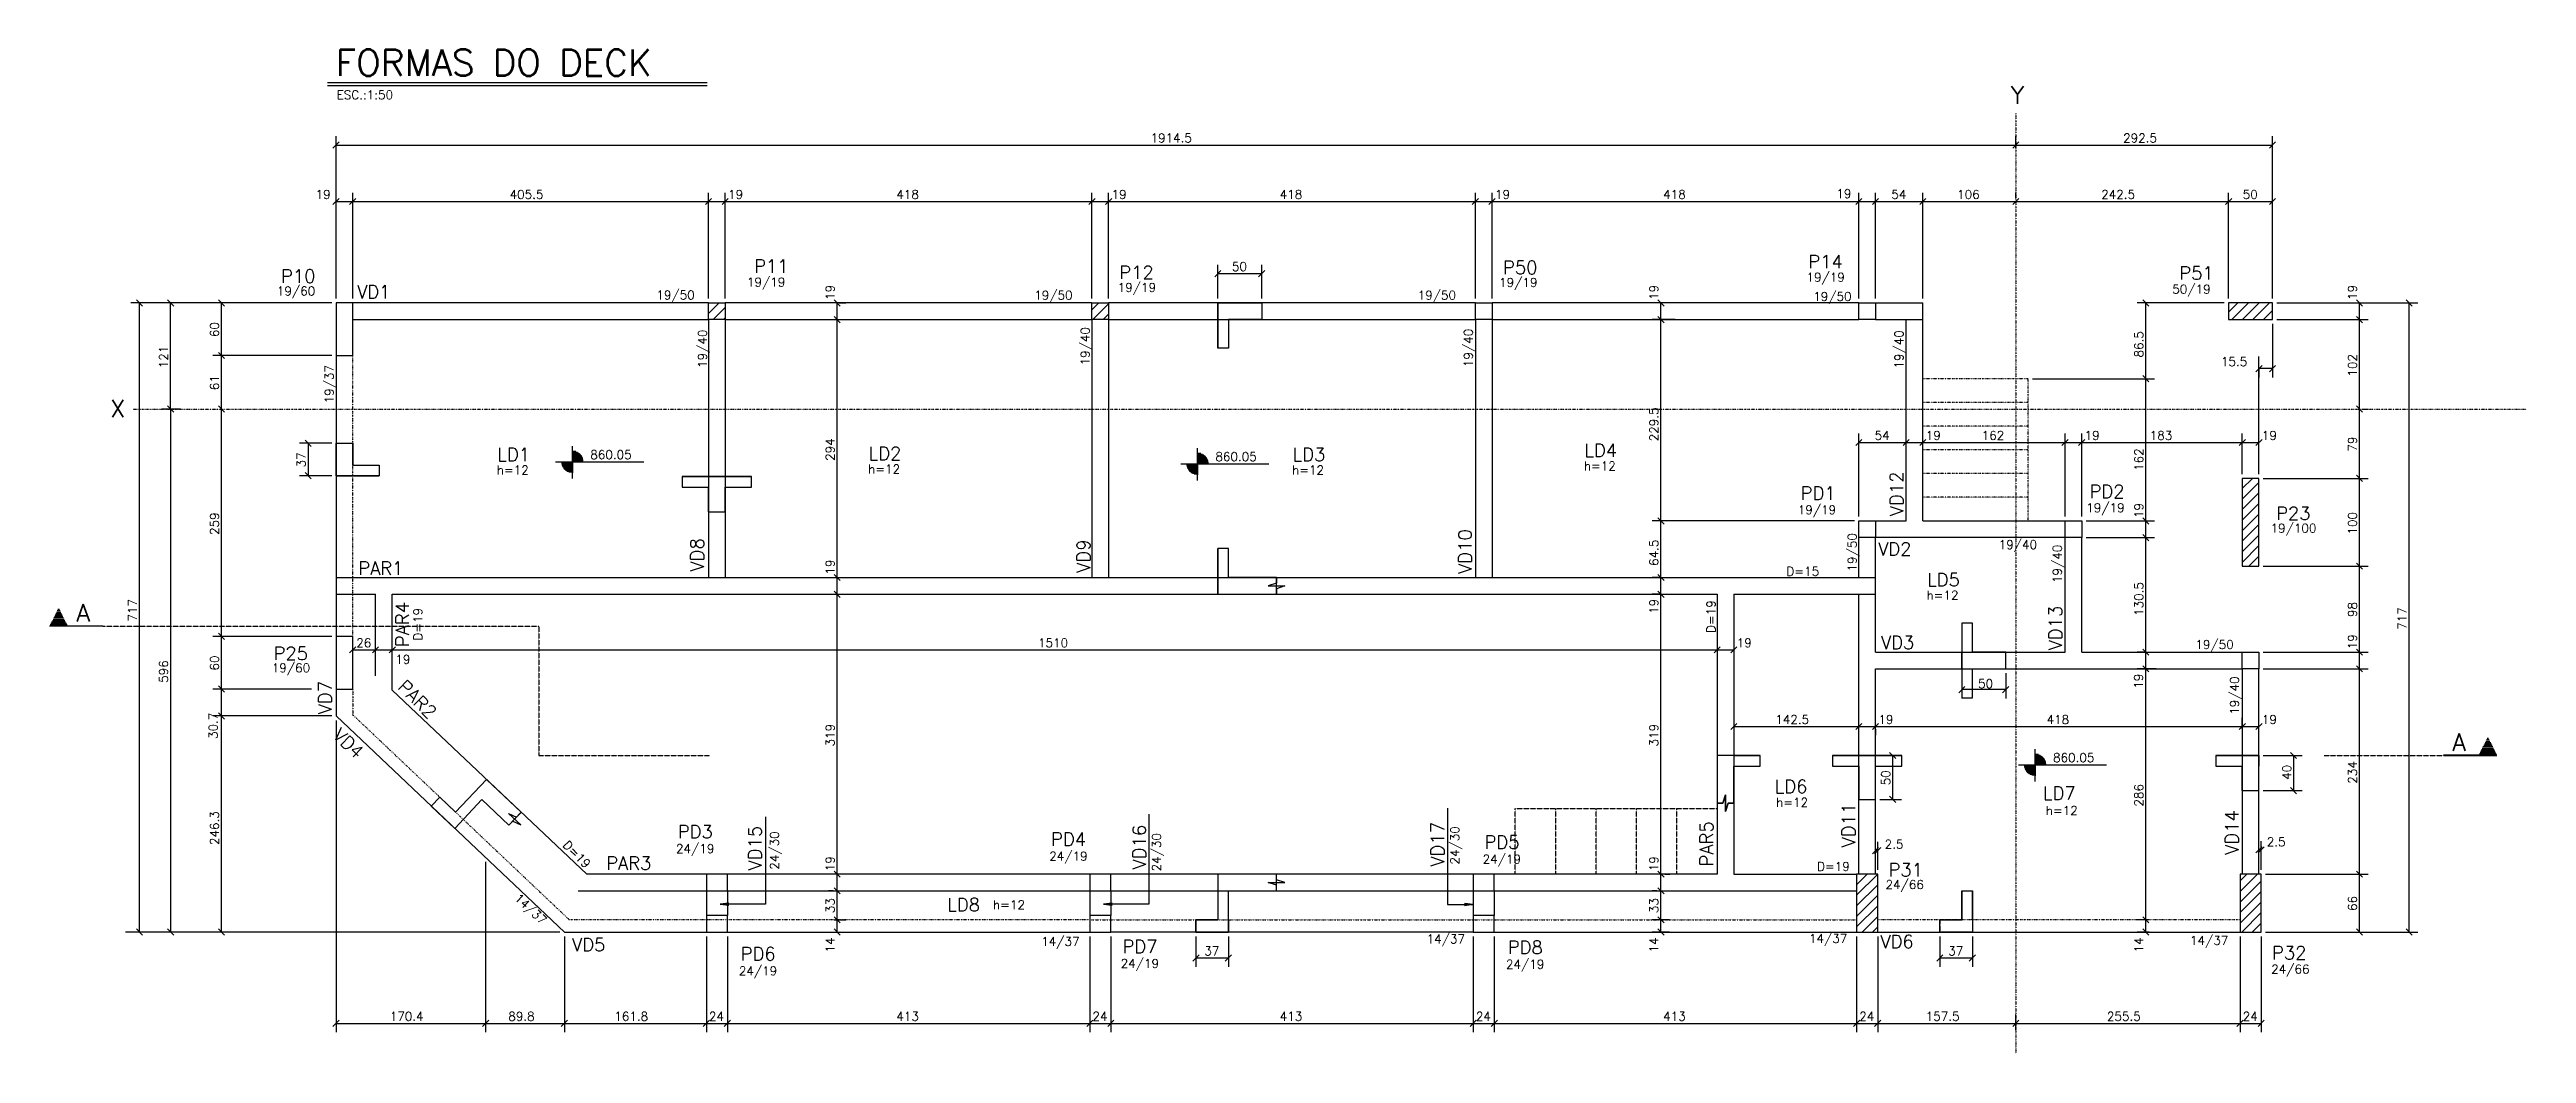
# Model space of a CAD drawing. Extents: x 1053 to 3876, y 1273 to 2418.
import ezdxf

# ---------------------------------------------------------------- set-up
doc = ezdxf.new("R2010")
doc.units = 0
doc.header["$MEASUREMENT"] = 0
doc.linetypes.add('ESTILO_TQS_0004', pattern=[2, 0.5, -0.4, 0.1, -0.4, 0.1, -0.5])
doc.linetypes.add('ESTILO_TQS_0005', pattern=[0.4, 0.3, -0.1])
for name, color, linetype in [('2', 2, 'CONTINUOUS'), ('3', 3, 'CONTINUOUS'), ('4', 4, 'CONTINUOUS'), ('6', 6, 'CONTINUOUS'), ('7', 7, 'CONTINUOUS'), ('8', 8, 'CONTINUOUS'), ('9', 9, 'CONTINUOUS')]:
    doc.layers.add(name, color=color, linetype=linetype)
doc.styles.get("Standard").update_dxf_attribs({"font": 'ROMANS.SHX'})

msp = doc.modelspace()

# ---------------------------------------------------------------- texts
at = {"layer": '2', "linetype": 'Continuous'}
for s, p in [('ESC.:1:50', (1380.269129, 2360.920008)), ('1914.5', (2307.8605, 2311.730363)), ('292.5', (3416.3605, 2311.730363)), ('19', (1356.27717, 2247.411394)), ('405.5', (1577.3605, 2247.411394)), ('19', (1826.44383, 2247.411394)), ('418', (2018.1105, 2247.411394)), ('19', (2263.44383, 2247.411394)), ('418', (2455.1105, 2247.411394)), ('19', (2700.44383, 2247.411394)), ('418', (2892.1105, 2247.411394)), ('19', (3089.462927, 2248.299929)), ('54', (3152.1105, 2247.411394)), ('106', (3227.1105, 2247.411394)), ('242.5', (3391.3605, 2247.411394)), ('50', (3552.6105, 2247.411394)), ('50', (2400.61273, 2165.142054)), ('15.5', (3527.77717, 2056.873301)), ('54', (3133.1105, 1972.767305)), ('19', (3191.44383, 1972.767305)), ('162', (3255.110558, 1972.767305)), ('19', (3372.443946, 1972.767305)), ('183', (3446.610558, 1972.767305)), ('19', (3574.44383, 1972.767305)), ('26', (1402.6105, 1736.386418)), ('19', (1447.157087, 1717.619799)), ('1510', (2179.6105, 1736.386418)), ('19', (2975.94383, 1736.386418)), ('50', (3251.016219, 1689.857822)), ('142.5', (3019.8605, 1649.043156)), ('19', (3137.44383, 1649.043156)), ('418', (3329.1105, 1649.043156)), ('19', (3574.44383, 1649.043156)), ('2.5', (3144.51526, 1506.88444)), ('2.5', (3580.044074, 1509.522138)), ('37', (2369.11273, 1385.25762)), ('37', (3216.982284, 1385.25762)), ('170.4', (1440.808647, 1310.734496)), ('89.8', (1575.907243, 1310.734496)), ('161.8', (1696.709096, 1310.734496)), ('24', (1804.6105, 1310.734496)), ('413', (2018.1105, 1310.734496)), ('24', (2241.6105, 1310.734496)), ('413', (2455.1105, 1310.734496)), ('24', (2678.6105, 1310.734496)), ('413', (2892.1105, 1310.734496)), ('24', (3115.6105, 1310.734496)), ('157.5', (3191.3605, 1310.734496)), ('255.5', (3397.8605, 1310.734496)), ('24', (3552.6105, 1310.734496))]:
    msp.add_text(s, height=10, dxfattribs=at).set_placement(p)
for s, p in [('19', (1947.647002, 2132.119207)), ('19', (2886.557435, 2132.119207)), ('19', (3682.705176, 2132.119207)), ('60', (1246.034533, 2089.785877)), ('86.5', (3439.212151, 2066.563643)), ('121', (1188.042766, 2054.285877)), ('102', (3682.705176, 2044.785877)), ('61', (1246.034533, 2029.285877)), ('229.5', (2886.557435, 1971.035877)), ('37', (1344.765331, 1941.315513)), ('294', (1947.647002, 1948.785877)), ('162', (3439.212151, 1937.313643)), ('79', (3682.705176, 1959.285877)), ('19', (3439.212151, 1883.619207)), ('259', (1246.034533, 1864.285877)), ('100', (3682.705176, 1864.785877)), ('64.5', (2886.557435, 1829.035877)), ('19', (1947.647002, 1819.119207)), ('130.5', (3439.212151, 1772.035877)), ('717', (1152.610661, 1765.577475)), ('19', (2886.557435, 1774.352551)), ('98', (3682.705176, 1770.785877)), ('717', (3739.281326, 1756.285877)), ('60', (1246.034533, 1709.785877)), ('19', (3682.705176, 1734.119207)), ('596', (1188.042766, 1695.785877)), ('19', (3438.903784, 1689.097554)), ('30.7', (1244.608121, 1631.8533)), ('319', (1947.647002, 1623.285877)), ('319', (2886.557435, 1623.285877)), ('50', (3150.744224, 1579.001461)), ('40', (3607.850167, 1585.21595)), ('234', (3682.705176, 1580.785877)), ('286', (3439.212151, 1554.785877)), ('246.3', (1246.034533, 1510.931451)), ('19', (1947.647002, 1481.119207)), ('19', (2886.557435, 1481.119207)), ('33', (1947.647002, 1433.285877)), ('33', (2886.557435, 1433.285877)), ('66', (3682.705176, 1435.785877)), ('14', (1947.647002, 1388.452547)), ('14', (2886.557435, 1388.452547)), ('14', (3439.212151, 1388.452547))]:
    msp.add_text(s, height=10, rotation=90, dxfattribs=at).set_placement(p)
at = {"layer": '3', "linetype": 'Continuous'}
for s, p in [('19/60', (1312.111298, 2137.344)), ('19/19', (1847.896931, 2147.471617)), ('19/19', (2270.439691, 2141.404336)), ('19/19', (2705.1853, 2147.134801)), ('19/19', (3055.472183, 2153.061287)), ('50/19', (3472.347949, 2139.403596)), ('19/50', (1744.63883, 2132.80732)), ('19/50', (2175.302597, 2132.535877)), ('19/50', (2612.302597, 2132.535877)), ('19/50', (3063.130926, 2131.060039)), ('860.05', (1669.332308, 1950.805193)), ('860.05', (2381.796685, 1948.543401)), ('h=12', (2801.723754, 1937.97498)), ('h=12', (1562.776736, 1933.349679)), ('h=12', (1985.973169, 1934.448978)), ('h=12', (2469.143156, 1933.349679)), ('19/19', (3045.561574, 1887.96901)), ('19/19', (3374.317141, 1890.37206)), ('19/100', (3584.352232, 1866.950107)), ('19/40', (3274.567017, 1848.310382)), ('D=15', (3032.637508, 1817.846194)), ('h=12', (3192.319008, 1790.63186)), ('19/50', (3498.672063, 1734.384099)), ('19/60', (1306.326593, 1707.870658)), ('860.05', (3336.419076, 1605.508197)), ('h=12', (3020.85762, 1554.592999)), ('h=12', (3328.151508, 1545.34327)), ('24/19', (1767.01944, 1501.842487)), ('24/19', (2192.40564, 1493.255047)), ('24/19', (2686.350697, 1489.8579)), ('D=19', (3067.539736, 1481.596368)), ('24/66', (3145.49994, 1460.889096)), ('h=12', (2128.329973, 1437.909412)), ('14/37', (2183.25076, 1396.067734)), ('14/37', (2622.500503, 1398.879912)), ('14/37', (3058.26375, 1399.413936)), ('14/37', (3492.511811, 1397.245301)), ('24/19', (1838.661285, 1362.538898)), ('24/19', (2273.819162, 1370.941337)), ('24/19', (2712.957142, 1370.056869)), ('24/66', (3585.06518, 1364.596654))]:
    msp.add_text(s, height=10, dxfattribs=at).set_placement(p)
for s, rotation, p in [('19/40', 90, (1802.179749, 2054.665331)), ('19/40', 90, (2238.354127, 2057.506858)), ('19/40', 90, (2675.083506, 2055.580111)), ('19/40', 90, (3165.90361, 2053.945764)), ('19/37', 90, (1376.803999, 2014.214556)), ('19/50', 90, (3112.572469, 1822.694764)), ('19/40', 90, (3346.307597, 1809.472817)), ('D=19', 90, (1477.876762, 1743.865305)), ('D=19', 90, (2951.612745, 1752.67002)), ('19/40', 90, (3548.263605, 1659.403909)), ('24/30', 90, (1884.22501, 1482.848837)), ('24/30', 90, (2659.607235, 1488.683477)), ('D=19', 315, (1637.323783, 1510.008976)), ('24/30', 90, (2319.659768, 1480.885795)), ('14/37', 316.572, (1582.143199, 1449.517716))]:
    msp.add_text(s, height=10, rotation=rotation, dxfattribs=at).set_placement(p)
at = {"layer": '4', "linetype": 'Continuous'}
for s, p in [('P11', (1856.026395, 2163.062713)), ('P50', (2709.595499, 2161.708008)), ('P14', (3057.52241, 2168.30872)), ('P10', (1316.867378, 2151.66456)), ('VD1', (1403.581925, 2133.87302)), ('P12', (2272.240354, 2156.030486)), ('P51', (3480.34986, 2155.293675)), ('LD1', (1563.360571, 1948.599921)), ('LD2', (1986.557005, 1949.699219)), ('LD3', (2469.726991, 1948.599921)), ('LD4', (2802.307589, 1953.225222)), ('PD2', (3378.042156, 1906.39355)), ('PD1', (3048.752071, 1904.525019)), ('P23', (3590.68075, 1881.481328)), ('VD2', (3137.103004, 1840.79804)), ('PAR1', (1404.899219, 1818.943424)), ('LD5', (3192.902843, 1805.882102)), ('P25', (1308.314703, 1721.876603)), ('VD3', (3140.329198, 1734.333628)), ('LD6', (3019.183942, 1570.250758)), ('LD7', (3324.893656, 1562.585203)), ('PD3', (1769.059351, 1518.706529)), ('PD4', (2194.445551, 1510.119089)), ('PAR3', (1687.480518, 1482.870885)), ('PD5', (2688.390608, 1506.721943)), ('P31', (3148.973638, 1475.194357)), ('LD8', (2076.174998, 1435.505179)), ('VD5', (1648.544583, 1389.927041)), ('PD6', (1840.701197, 1379.40294)), ('PD7', (2275.859074, 1387.805379)), ('PD8', (2714.997053, 1386.920912)), ('VD6', (3139.703601, 1393.429329)), ('P32', (3586.082348, 1380.613822))]:
    msp.add_text(s, height=15, dxfattribs=at).set_placement(p)
for s, rotation, p in [('VD12', 90, (3165.641797, 1885.858951)), ('VD10', 90, (2673.809182, 1820.054857)), ('VD8', 90, (1798.569882, 1822.760118)), ('VD9', 90, (2239.006551, 1821.339355)), ('PAR4', 90, (1462.651174, 1736.72834)), ('VD13', 90, (3346.631082, 1732.98356)), ('VD7', 90, (1374.471993, 1660.082704)), ('PAR2', 315, (1448.774007, 1689.955374)), ('VD4', 316.572, (1374.7633, 1634.330205)), ('VD11', 90, (3110.912828, 1508.454168)), ('VD15', 90, (1864.548062, 1482.097273)), ('VD16', 90, (2302.50673, 1483.219011)), ('VD17', 90, (2642.454197, 1486.489006)), ('PAR5', 90, (2949.07689, 1486.636685)), ('VD14', 90, (3547.708079, 1499.908231))]:
    msp.add_text(s, height=15, rotation=rotation, dxfattribs=at).set_placement(p)
at = {"layer": '6', "linetype": 'Continuous'}
for s, height, p in [('FORMAS DO DECK', 30, (1379.164193, 2387.518077)), ('Y', 20, (3288.121217, 2355.8241)), ('X', 20, (1122.27246, 1998.421697)), ('A', 20, (1083.838014, 1765.531258)), ('A', 20, (3791.601651, 1618.162697))]:
    msp.add_text(s, height=height, dxfattribs=at).set_placement(p)

# ---------------------------------------------------------------- linework, layer by layer
at = {"layer": '2', "linetype": 'Continuous'}
for p, q in [((1376.074966, 2305.194829), (1383.146034, 2312.265897)), ((3290.574966, 2305.194829), (3297.646034, 2312.265897)), ((3290.574966, 2305.194829), (3297.646034, 2312.265897)), ((3583.074966, 2305.194829), (3590.146034, 2312.265897)), ((1376.074966, 2240.87586), (1383.146034, 2247.946928)), ((1395.074966, 2240.87586), (1402.146034, 2247.946928)), ((1395.074966, 2240.87586), (1402.146034, 2247.946928)), ((1800.574966, 2240.87586), (1807.646034, 2247.946928)), ((1800.574966, 2240.87586), (1807.646034, 2247.946928)), ((1819.574966, 2240.87586), (1826.646034, 2247.946928)), ((1819.574966, 2240.87586), (1826.646034, 2247.946928)), ((2237.574966, 2240.87586), (2244.646034, 2247.946928)), ((2237.574966, 2240.87586), (2244.646034, 2247.946928)), ((2256.574966, 2240.87586), (2263.646034, 2247.946928)), ((2256.574966, 2240.87586), (2263.646034, 2247.946928)), ((2674.574966, 2240.87586), (2681.646034, 2247.946928)), ((2674.574966, 2240.87586), (2681.646034, 2247.946928)), ((2693.574966, 2240.87586), (2700.646034, 2247.946928)), ((2693.574966, 2240.87586), (2700.646034, 2247.946928)), ((3111.574966, 2240.87586), (3118.646034, 2247.946928)), ((3111.574966, 2240.87586), (3118.646034, 2247.946928)), ((3130.574966, 2240.87586), (3137.646034, 2247.946928)), ((3130.574966, 2240.87586), (3137.646034, 2247.946928)), ((3184.574966, 2240.87586), (3191.646034, 2247.946928)), ((3184.574966, 2240.87586), (3191.646034, 2247.946928)), ((3290.574966, 2240.87586), (3297.646034, 2247.946928)), ((3290.574966, 2240.87586), (3297.646034, 2247.946928)), ((3533.074966, 2240.87586), (3540.146034, 2247.946928)), ((3533.074966, 2240.87586), (3540.146034, 2247.946928)), ((3583.074966, 2240.87586), (3590.146034, 2247.946928)), ((2381.077196, 2158.60652), (2388.148264, 2165.677588)), ((2431.077196, 2158.60652), (2438.148264, 2165.677588)), ((1159.146194, 2125.250343), (1152.075127, 2132.321411)), ((1194.5783, 2125.250343), (1187.507232, 2132.321411)), ((1252.570067, 2125.250343), (1245.498999, 2132.321411)), ((1252.570067, 2125.250343), (1245.498999, 2132.321411)), ((1252.570067, 2125.250343), (1245.498999, 2132.321411)), ((1954.182536, 2125.250343), (1947.111468, 2132.321411)), ((2893.092969, 2125.250343), (2886.021901, 2132.321411)), ((3445.747685, 2125.250343), (3438.676617, 2132.321411)), ((3689.24071, 2125.250343), (3682.169643, 2132.321411)), ((3745.816859, 2125.250343), (3738.745792, 2132.321411)), ((1954.182536, 2106.250343), (1947.111468, 2113.321411)), ((1954.182536, 2106.250343), (1947.111468, 2113.321411)), ((2893.092969, 2106.250343), (2886.021901, 2113.321411)), ((2893.092969, 2106.250343), (2886.021901, 2113.321411)), ((3689.24071, 2106.250343), (3682.169643, 2113.321411)), ((3689.24071, 2106.250343), (3682.169643, 2113.321411)), ((1252.570067, 2065.250343), (1245.498999, 2072.321411)), ((1252.570067, 2065.250343), (1245.498999, 2072.321411)), ((3445.747685, 2038.805875), (3438.676617, 2045.876943)), ((3445.747685, 2038.805875), (3438.676617, 2045.876943)), ((3574.646034, 2057.408835), (3567.574966, 2050.337767)), ((3590.146034, 2057.408835), (3583.074966, 2050.337767)), ((1187.507232, 2011.321411), (1194.5783, 2004.250343)), ((1187.507232, 2011.321411), (1194.5783, 2004.250343)), ((1194.5783, 2004.250343), (1187.507232, 2011.321411)), ((1194.5783, 2004.250343), (1187.507232, 2011.321411)), ((1252.570067, 2004.250343), (1245.498999, 2011.321411)), ((1252.570067, 2004.250343), (1245.498999, 2011.321411)), ((3689.24071, 2004.250343), (3682.169643, 2011.321411)), ((3689.24071, 2004.250343), (3682.169643, 2011.321411)), ((1344.229797, 1972.351046), (1351.300865, 1965.279979)), ((3111.574966, 1966.231771), (3118.646034, 1973.302839)), ((3165.574966, 1966.231771), (3172.646034, 1973.302839)), ((3165.574966, 1966.231771), (3172.646034, 1973.302839)), ((3184.574966, 1966.231771), (3191.646034, 1973.302839)), ((3184.574966, 1966.231771), (3191.646034, 1973.302839)), ((3346.575082, 1966.231771), (3353.64615, 1973.302839)), ((3346.575082, 1966.231771), (3353.64615, 1973.302839)), ((3365.575082, 1966.231771), (3372.64615, 1973.302839)), ((3365.575082, 1966.231771), (3372.64615, 1973.302839)), ((3548.574966, 1966.231771), (3555.646034, 1973.302839)), ((3548.574966, 1966.231771), (3555.646034, 1973.302839)), ((3567.574966, 1966.231771), (3574.646034, 1973.302839)), ((1344.229797, 1935.351046), (1351.300865, 1928.279979)), ((3689.24071, 1925.250343), (3682.169643, 1932.321411)), ((3689.24071, 1925.250343), (3682.169643, 1932.321411)), ((2893.092969, 1876.750343), (2886.021901, 1883.821411)), ((2893.092969, 1876.750343), (2886.021901, 1883.821411)), ((3445.747685, 1876.750343), (3438.676617, 1883.821411)), ((3445.747685, 1876.750343), (3438.676617, 1883.821411)), ((3445.747685, 1857.750343), (3438.676617, 1864.821411)), ((3445.747685, 1857.750343), (3438.676617, 1864.821411)), ((1954.182536, 1812.250343), (1947.111468, 1819.321411)), ((1954.182536, 1812.250343), (1947.111468, 1819.321411)), ((2893.092969, 1812.250343), (2886.021901, 1819.321411)), ((2893.092969, 1812.250343), (2886.021901, 1819.321411)), ((3689.24071, 1825.250343), (3682.169643, 1832.321411)), ((3689.24071, 1825.250343), (3682.169643, 1832.321411)), ((1954.182536, 1793.250343), (1947.111468, 1800.321411)), ((1954.182536, 1793.250343), (1947.111468, 1800.321411)), ((2893.092969, 1793.250343), (2886.021901, 1800.321411)), ((2893.092969, 1793.250343), (2886.021901, 1800.321411)), ((1252.570067, 1745.250343), (1245.498999, 1752.321411)), ((1252.570067, 1745.250343), (1245.498999, 1752.321411)), ((1395.074966, 1729.850884), (1402.146034, 1736.921952)), ((1421.074966, 1729.850884), (1428.146034, 1736.921952)), ((1421.074966, 1729.850884), (1428.146034, 1736.921952)), ((1440.074966, 1729.850884), (1447.146034, 1736.921952)), ((1440.074966, 1729.850884), (1447.146034, 1736.921952)), ((2950.074966, 1729.850884), (2957.146034, 1736.921952)), ((2950.074966, 1729.850884), (2957.146034, 1736.921952)), ((2969.074966, 1729.850884), (2976.146034, 1736.921952)), ((3445.747685, 1727.250343), (3438.676617, 1734.321411)), ((3445.747685, 1727.250343), (3438.676617, 1734.321411)), ((3689.24071, 1727.250343), (3682.169643, 1734.321411)), ((3689.24071, 1727.250343), (3682.169643, 1734.321411)), ((3445.747685, 1708.250343), (3438.676617, 1715.321411)), ((3445.747685, 1708.250343), (3438.676617, 1715.321411)), ((3689.24071, 1708.250343), (3682.169643, 1715.321411)), ((3689.24071, 1708.250343), (3682.169643, 1715.321411)), ((1252.570067, 1685.250343), (1245.498999, 1692.321411)), ((1252.570067, 1685.250343), (1245.498999, 1692.321411)), ((3236.017818, 1691.580078), (3228.94675, 1684.509011)), ((3286.017818, 1691.580078), (3278.94675, 1684.509011)), ((1252.570067, 1654.541492), (1245.498999, 1661.612559)), ((1252.570067, 1654.541492), (1245.498999, 1661.612559)), ((2969.074966, 1642.507622), (2976.146034, 1649.57869)), ((3111.574966, 1642.507622), (3118.646034, 1649.57869)), ((3111.574966, 1642.507622), (3118.646034, 1649.57869)), ((3130.574966, 1642.507622), (3137.646034, 1649.57869)), ((3130.574966, 1642.507622), (3137.646034, 1649.57869)), ((3548.574966, 1642.507622), (3555.646034, 1649.57869)), ((3548.574966, 1642.507622), (3555.646034, 1649.57869)), ((3567.574966, 1642.507622), (3574.646034, 1649.57869)), ((3157.279758, 1609.465927), (3150.20869, 1616.536995)), ((3606.987555, 1616.536995), (3614.058623, 1609.465927)), ((3157.279758, 1559.465927), (3150.20869, 1566.536995)), ((3606.987555, 1576.536995), (3614.058623, 1569.465927)), ((3137.646034, 1508.201145), (3130.574966, 1501.130077)), ((3140.146034, 1508.201145), (3133.074966, 1501.130077)), ((3574.646034, 1509.000999), (3567.574966, 1501.929931)), ((3577.146034, 1509.000999), (3570.074966, 1501.929931)), ((1954.182536, 1474.250343), (1947.111468, 1481.321411)), ((1954.182536, 1474.250343), (1947.111468, 1481.321411)), ((2893.092969, 1474.250343), (2886.021901, 1481.321411)), ((2893.092969, 1474.250343), (2886.021901, 1481.321411)), ((3689.24071, 1474.250343), (3682.169643, 1481.321411)), ((3689.24071, 1474.250343), (3682.169643, 1481.321411)), ((1954.182536, 1455.250343), (1947.111468, 1462.321411)), ((1954.182536, 1455.250343), (1947.111468, 1462.321411)), ((2893.092969, 1455.250343), (2886.021901, 1462.321411)), ((2893.092969, 1455.250343), (2886.021901, 1462.321411)), ((1159.146194, 1408.250343), (1152.075127, 1415.321411)), ((1187.507232, 1415.321411), (1194.5783, 1408.250343)), ((1252.570067, 1408.250343), (1245.498999, 1415.321411)), ((1954.182536, 1422.250343), (1947.111468, 1429.321411)), ((1954.182536, 1422.250343), (1947.111468, 1429.321411)), ((1954.182536, 1408.250343), (1947.111468, 1415.321411)), ((2893.092969, 1422.250343), (2886.021901, 1429.321411)), ((2893.092969, 1422.250343), (2886.021901, 1429.321411)), ((2893.092969, 1408.250343), (2886.021901, 1415.321411)), ((3445.747685, 1422.250343), (3438.676617, 1429.321411)), ((3445.747685, 1422.250343), (3438.676617, 1429.321411)), ((3445.747685, 1408.250343), (3438.676617, 1415.321411)), ((3689.24071, 1408.250343), (3682.169643, 1415.321411)), ((3745.816859, 1408.250343), (3738.745792, 1415.321411)), ((2356.077196, 1378.722086), (2363.148264, 1385.793154)), ((2393.077196, 1378.722086), (2400.148264, 1385.793154)), ((3203.94675, 1378.722086), (3211.017818, 1385.793154)), ((3240.94675, 1378.722086), (3248.017818, 1385.793154)), ((1376.074966, 1304.198962), (1383.146034, 1311.270029)), ((1546.47126, 1304.198962), (1553.542328, 1311.270029)), ((1546.47126, 1304.198962), (1553.542328, 1311.270029)), ((1636.272159, 1304.198962), (1643.343226, 1311.270029)), ((1636.272159, 1304.198962), (1643.343226, 1311.270029)), ((1798.074966, 1304.198962), (1805.146034, 1311.270029)), ((1798.074966, 1304.198962), (1805.146034, 1311.270029)), ((1822.074966, 1304.198962), (1829.146034, 1311.270029)), ((1822.074966, 1304.198962), (1829.146034, 1311.270029)), ((2235.074966, 1304.198962), (2242.146034, 1311.270029)), ((2235.074966, 1304.198962), (2242.146034, 1311.270029)), ((2259.074966, 1304.198962), (2266.146034, 1311.270029)), ((2259.074966, 1304.198962), (2266.146034, 1311.270029)), ((2672.074966, 1304.198962), (2679.146034, 1311.270029)), ((2672.074966, 1304.198962), (2679.146034, 1311.270029)), ((2696.074966, 1304.198962), (2703.146034, 1311.270029)), ((2696.074966, 1304.198962), (2703.146034, 1311.270029)), ((3109.074966, 1304.198962), (3116.146034, 1311.270029)), ((3109.074966, 1304.198962), (3116.146034, 1311.270029)), ((3133.074966, 1304.198962), (3140.146034, 1311.270029)), ((3133.074966, 1304.198962), (3140.146034, 1311.270029)), ((3290.574966, 1304.198962), (3297.646034, 1311.270029)), ((3290.574966, 1304.198962), (3297.646034, 1311.270029)), ((3546.074966, 1304.198962), (3553.146034, 1311.270029)), ((3546.074966, 1304.198962), (3553.146034, 1311.270029)), ((3570.074966, 1304.198962), (3577.146034, 1311.270029)), ((3570.074966, 1304.198962), (3577.146034, 1311.270029))]:
    msp.add_line(p, q, dxfattribs=at)
at = {"layer": '3', "linetype": 'Continuous'}
for p, q in [((1804.1105, 2116.651697), (1816.24468, 2128.785877)), ((1804.1105, 2128.672513), (1804.223864, 2128.785877)), ((1809.265495, 2109.785877), (1823.1105, 2123.630882)), ((2241.1105, 2120.902347), (2248.99403, 2128.785877)), ((2242.014845, 2109.785877), (2260.1105, 2127.881532)), ((3134.1105, 2128.785877), (3188.1105, 2128.785877)), ((3188.1105, 1880.285877), (3188.1105, 2128.785877)), ((3536.6105, 2118.154297), (3547.24208, 2128.785877)), ((3540.262895, 2109.785877), (3559.262895, 2128.785877)), ((3552.283711, 2109.785877), (3571.283711, 2128.785877)), ((3564.304526, 2109.785877), (3583.304526, 2128.785877)), ((3576.325341, 2109.785877), (3586.6105, 2120.071036)), ((1804.1105, 2109.785877), (1804.1105, 1815.785877)), ((1821.28631, 2109.785877), (1823.1105, 2111.610067)), ((1823.1105, 2109.785877), (1823.1105, 1815.785877)), ((2241.1105, 2109.785877), (2241.1105, 1815.785877)), ((2254.03566, 2109.785877), (2260.1105, 2115.860717)), ((2260.1105, 2109.785877), (2260.1105, 1815.785877)), ((2678.1105, 2109.785877), (2678.1105, 1815.785877)), ((2697.1105, 2109.785877), (2697.1105, 1815.785877)), ((3134.1105, 2109.785877), (3188.1105, 2109.785877)), ((3169.1105, 1880.285877), (3169.1105, 2109.785877)), ((1648.905595, 1928.645636), (1648.905595, 1965.500692)), ((1648.905595, 1960.252268), (1648.905595, 1935.252268)), ((1648.905595, 1959.64492), (1652.75472, 1959.64492)), ((1648.905595, 1958.852071), (1654.654058, 1958.852071)), ((1648.905595, 1958.059222), (1655.977853, 1958.059222)), ((1648.905595, 1957.266361), (1657.013115, 1957.266361)), ((1648.905595, 1956.473572), (1657.860454, 1956.473572)), ((1648.905595, 1955.680723), (1658.569463, 1955.680723)), ((1648.905595, 1954.887862), (1659.1688, 1954.887862)), ((1648.905595, 1954.095012), (1659.676822, 1954.095012)), ((1648.905595, 1953.302163), (1660.105976, 1953.302163)), ((1648.905595, 1952.509314), (1660.465034, 1952.509314)), ((1648.905595, 1951.716465), (1660.760339, 1951.716465)), ((1648.905595, 1950.923664), (1660.996612, 1950.923664)), ((1648.905595, 1950.130815), (1661.17719, 1950.130815)), ((1648.905595, 1949.337966), (1661.304601, 1949.337966)), ((1648.905595, 1948.545117), (1661.405595, 1948.545117)), ((2361.369972, 1926.383844), (2361.369972, 1963.2389)), ((2361.369972, 1957.990476), (2361.369972, 1932.990476)), ((2361.369972, 1957.383129), (2365.219096, 1957.383129)), ((2361.369972, 1956.590279), (2367.118434, 1956.590279)), ((2361.369972, 1955.79743), (2368.44223, 1955.79743)), ((2361.369972, 1955.004569), (2369.477491, 1955.004569)), ((2361.369972, 1954.21178), (2370.32483, 1954.21178)), ((2361.369972, 1953.418931), (2371.03384, 1953.418931)), ((2361.369972, 1952.62607), (2371.633176, 1952.62607)), ((2361.369972, 1951.833221), (2372.141198, 1951.833221)), ((2361.369972, 1951.040372), (2372.570352, 1951.040372)), ((2361.369972, 1950.247523), (2372.92941, 1950.247523)), ((2361.369972, 1949.454674), (2373.224716, 1949.454674)), ((2361.369972, 1948.661872), (2373.460988, 1948.661872)), ((2361.369972, 1947.869023), (2373.641567, 1947.869023)), ((1629.856702, 1947.752268), (1730.243465, 1947.752268)), ((1648.905548, 1946.959466), (1636.405548, 1946.959466)), ((1636.405595, 1947.752268), (1661.405595, 1947.752268)), ((1648.905548, 1946.166617), (1636.506542, 1946.166617)), ((1648.905548, 1945.373768), (1636.633905, 1945.373768)), ((1648.905548, 1944.580919), (1636.814531, 1944.580919)), ((1648.905548, 1943.788118), (1637.050804, 1943.788118)), ((1648.905548, 1942.995221), (1637.346109, 1942.995221)), ((1648.905548, 1942.20242), (1637.705167, 1942.20242)), ((1648.905548, 1941.409571), (1638.134321, 1941.409571)), ((1648.905548, 1940.616721), (1638.642343, 1940.616721)), ((1648.905548, 1939.823872), (1639.241727, 1939.823872)), ((1648.905548, 1939.031071), (1639.950689, 1939.031071)), ((1648.905548, 1938.238162), (1640.798029, 1938.238162)), ((1648.905548, 1937.445361), (1641.83329, 1937.445361)), ((1648.905548, 1936.652512), (1643.157085, 1936.652512)), ((1648.905548, 1935.859663), (1645.05647, 1935.859663)), ((2342.321078, 1945.490476), (2442.707842, 1945.490476)), ((2361.369924, 1944.697675), (2348.869924, 1944.697675)), ((2348.869972, 1945.490476), (2373.869972, 1945.490476)), ((2361.369924, 1943.904826), (2348.970918, 1943.904826)), ((2361.369924, 1943.111976), (2349.098281, 1943.111976)), ((2361.369924, 1942.319127), (2349.278907, 1942.319127)), ((2361.369924, 1941.526326), (2349.51518, 1941.526326)), ((2361.369924, 1940.733429), (2349.810485, 1940.733429)), ((2361.369924, 1939.940628), (2350.169544, 1939.940628)), ((2361.369924, 1939.147779), (2350.598697, 1939.147779)), ((2361.369924, 1938.35493), (2351.106719, 1938.35493)), ((2361.369924, 1937.562081), (2351.706104, 1937.562081)), ((2361.369924, 1936.769279), (2352.415065, 1936.769279)), ((2361.369924, 1935.976371), (2353.262405, 1935.976371)), ((2361.369924, 1935.183569), (2354.297666, 1935.183569)), ((2361.369924, 1934.39072), (2355.621461, 1934.39072)), ((2361.369924, 1933.597871), (2357.520847, 1933.597871)), ((2361.369972, 1947.076174), (2373.768977, 1947.076174)), ((2361.369972, 1946.283325), (2373.869972, 1946.283325)), ((3552.1105, 1917.279622), (3563.616755, 1928.785877)), ((3552.1105, 1905.258807), (3571.1105, 1924.258807)), ((3552.1105, 1893.237991), (3571.1105, 1912.237991)), ((3552.1105, 1881.217176), (3571.1105, 1900.217176)), ((3134.1105, 1880.285877), (3169.1105, 1880.285877)), ((3188.1105, 1880.285877), (3350.110616, 1880.285877)), ((3552.1105, 1869.196361), (3571.1105, 1888.196361)), ((3552.1105, 1857.175545), (3571.1105, 1876.175545)), ((3552.1105, 1845.15473), (3571.1105, 1864.15473)), ((3115.1105, 1815.785877), (3115.1105, 1861.285877)), ((3350.110616, 1861.285877), (3134.1105, 1861.285877)), ((3134.1105, 1730.785877), (3134.1105, 1861.285877)), ((3350.110616, 1730.785877), (3350.110616, 1861.285877)), ((3369.110616, 1730.785877), (3369.110616, 1861.285877)), ((3552.1105, 1833.133915), (3571.1105, 1852.133915)), ((3559.783277, 1828.785877), (3571.1105, 1840.1131)), ((1379.6105, 1815.785877), (3134.1105, 1815.785877)), ((1379.6105, 1796.785877), (1424.6105, 1796.785877)), ((1424.6105, 1703.606432), (1424.6105, 1796.785877)), ((1443.6105, 1687.621528), (1443.6105, 1796.785877)), ((1443.6105, 1796.785877), (2953.6105, 1796.785877)), ((2953.6105, 1796.785877), (2953.6105, 1477.785877)), ((2972.6105, 1796.785877), (2972.6105, 1477.785877)), ((2972.6105, 1796.785877), (3134.1105, 1796.785877)), ((3115.1105, 1477.785877), (3115.1105, 1796.785877)), ((3134.1105, 1730.785877), (3350.110616, 1730.785877)), ((3369.110616, 1730.785877), (3552.1105, 1730.785877)), ((3134.1105, 1711.785877), (3552.1105, 1711.785877)), ((3134.1105, 1477.785877), (3134.1105, 1711.785877)), ((3315.992363, 1583.34864), (3315.992363, 1620.203696)), ((3315.992363, 1614.955272), (3315.992363, 1589.955272)), ((3315.992363, 1614.347925), (3319.841488, 1614.347925)), ((3315.992363, 1613.555076), (3321.740825, 1613.555076)), ((3315.992363, 1612.762226), (3323.064621, 1612.762226)), ((3315.992363, 1611.969365), (3324.099882, 1611.969365)), ((3315.992363, 1611.176576), (3324.947221, 1611.176576)), ((3315.992363, 1610.383727), (3325.656231, 1610.383727)), ((3315.992363, 1609.590866), (3326.255567, 1609.590866)), ((3296.943469, 1602.455272), (3397.330233, 1602.455272)), ((3315.992315, 1601.662471), (3303.492315, 1601.662471)), ((3303.492363, 1602.455272), (3328.492363, 1602.455272)), ((3315.992315, 1600.869622), (3303.593309, 1600.869622)), ((3315.992315, 1600.076773), (3303.720672, 1600.076773)), ((3315.992315, 1599.283923), (3303.901298, 1599.283923)), ((3315.992315, 1598.491122), (3304.137571, 1598.491122)), ((3315.992315, 1597.698225), (3304.432876, 1597.698225)), ((3315.992315, 1596.905424), (3304.791935, 1596.905424)), ((3315.992315, 1596.112575), (3305.221088, 1596.112575)), ((3315.992315, 1595.319726), (3305.72911, 1595.319726)), ((3315.992315, 1594.526877), (3306.328495, 1594.526877)), ((3315.992315, 1593.734075), (3307.037456, 1593.734075)), ((3315.992315, 1592.941167), (3307.884796, 1592.941167)), ((3315.992315, 1592.148365), (3308.920057, 1592.148365)), ((3315.992315, 1591.355516), (3310.243852, 1591.355516)), ((3315.992315, 1590.562667), (3312.143238, 1590.562667)), ((3315.992363, 1608.798017), (3326.76359, 1608.798017)), ((3315.992363, 1608.005168), (3327.192743, 1608.005168)), ((3315.992363, 1607.212319), (3327.551801, 1607.212319)), ((3315.992363, 1606.41947), (3327.847107, 1606.41947)), ((3315.992363, 1605.626668), (3328.083379, 1605.626668)), ((3315.992363, 1604.833819), (3328.263958, 1604.833819)), ((3315.992363, 1604.04097), (3328.391369, 1604.04097)), ((3315.992363, 1603.248121), (3328.492363, 1603.248121)), ((2972.6105, 1477.785877), (3112.6105, 1477.785877)), ((3112.6105, 1453.737991), (3136.6105, 1477.785877)), ((3112.6105, 1465.758807), (3124.63757, 1477.785877)), ((3549.6105, 1457.988641), (3569.407736, 1477.785877)), ((3549.6105, 1470.009457), (3557.38692, 1477.785877)), ((3549.6105, 1445.967826), (3573.6105, 1469.967826)), ((1655.612495, 1458.785877), (2238.6105, 1458.785877)), ((1801.6105, 1458.785877), (1801.6105, 1430.785877)), ((1825.6105, 1458.785877), (1825.6105, 1430.785877)), ((2238.6105, 1458.785877), (2238.6105, 1430.785877)), ((2262.6105, 1458.785877), (2675.6105, 1458.785877)), ((2262.6105, 1458.785877), (2262.6105, 1430.785877)), ((2675.6105, 1458.785877), (3112.6105, 1458.785877)), ((2675.6105, 1458.785877), (2675.6105, 1430.785877)), ((2699.6105, 1458.785877), (2699.6105, 1430.785877)), ((3112.6105, 1441.717176), (3136.6105, 1465.717176)), ((3112.6105, 1429.696361), (3136.6105, 1453.696361)), ((3112.6105, 1417.675545), (3136.6105, 1441.675545)), ((3549.6105, 1433.947011), (3573.6105, 1457.947011)), ((3549.6105, 1421.926195), (3573.6105, 1445.926195)), ((2675.6105, 1411.785877), (2262.6105, 1411.785877)), ((3118.741647, 1411.785877), (3136.6105, 1429.65473)), ((3130.762462, 1411.785877), (3136.6105, 1417.633915)), ((3551.490997, 1411.785877), (3573.6105, 1433.90538)), ((3563.511812, 1411.785877), (3573.6105, 1421.884565))]:
    msp.add_line(p, q, dxfattribs=at)
at = {"layer": '3', "linetype": 'ESTILO_TQS_0004'}
for p, q in [((1398.6105, 1796.785877), (1398.6105, 2068.785877)), ((3308.1105, 2042.341409), (3188.1105, 2042.341409)), ((3308.1105, 1880.341409), (3308.1105, 2042.341409)), ((3308.1105, 2015.341409), (3188.1105, 2015.341409)), ((3308.1105, 1988.341409), (3188.1105, 1988.341409)), ((3308.1105, 1961.341409), (3188.1105, 1961.341409)), ((3308.1105, 1934.341409), (3188.1105, 1934.341409)), ((3308.1105, 1907.341409), (3188.1105, 1907.341409)), ((1398.6105, 1748.785877), (1398.6105, 1796.785877)), ((1825.6105, 1425.785877), (1645.382835, 1425.785877))]:
    msp.add_line(p, q, dxfattribs=at)
at = {"layer": '3', "linetype": 'Continuous'}
for points in [[(1588.1105, 2128.785877), (1398.6105, 2128.785877)], [(1804.1105, 2128.785877), (1588.1105, 2128.785877)], [(2241.1105, 2128.785877), (1823.1105, 2128.785877)], [(2678.1105, 2128.785877), (2260.1105, 2128.785877)], [(3115.1105, 2128.785877), (2697.1105, 2128.785877)], [(1398.6105, 2109.785877), (1804.1105, 2109.785877)], [(1823.1105, 2109.785877), (2241.1105, 2109.785877)], [(2260.1105, 2109.785877), (2678.1105, 2109.785877)], [(2697.1105, 2109.785877), (3115.1105, 2109.785877)], [(1379.6105, 2068.785877), (1379.6105, 1748.785877)], [(3552.1105, 1711.785877), (3552.1105, 1477.785877)], [(3571.1105, 1477.785877), (3571.1105, 1711.785877)], [(1379.6105, 1688.785877), (1379.6105, 1658.077026)], [(2953.6105, 1477.785877), (1665.291712, 1477.785877), (1443.6105, 1687.621528)], [(1379.6105, 1658.077026), (1547.259299, 1499.386559)], [(1547.259395, 1499.386468), (1639.807769, 1411.785877)], [(1639.807769, 1411.785877), (1801.6105, 1411.785877)], [(1825.6105, 1411.785877), (2238.6105, 1411.785877)], [(2699.6105, 1411.785877), (3112.6105, 1411.785877)], [(3136.6105, 1411.785877), (3549.6105, 1411.785877)]]:
    msp.add_lwpolyline(points, dxfattribs=at)
at = {"layer": '3', "linetype": 'ESTILO_TQS_0004'}
for points in [[(1398.6105, 1688.785877), (1398.6105, 1659.365624)], [(1645.382835, 1425.785877), (1398.6105, 1659.365624)], [(2238.6105, 1425.785877), (1825.6105, 1425.785877)], [(2238.6105, 1425.785877), (3112.6105, 1425.785877)], [(3549.6105, 1425.785877), (3136.6105, 1425.785877)]]:
    msp.add_lwpolyline(points, dxfattribs=at)
at = {"layer": '6', "linetype": 'Continuous'}
for p, q in [((1369.649646, 2379.993988), (1802.448254, 2379.993988)), ((1369.649646, 2376.397908), (1802.448254, 2376.397908)), ((2384.61273, 2128.785877), (2384.61273, 2077.244766)), ((2384.61273, 2128.785877), (2434.61273, 2128.785877)), ((2434.61273, 2128.785877), (2434.61273, 2109.785877)), ((2434.61273, 2109.785877), (2396.61273, 2109.785877)), ((2396.61273, 2109.785877), (2396.61273, 2077.244766)), ((1379.6105, 1943.815513), (1379.6105, 1968.815513)), ((1379.6105, 1968.815513), (1398.6105, 1968.815513)), ((1398.6105, 1943.815513), (1398.6105, 1968.815513)), ((1379.6105, 1931.815513), (1379.6105, 1943.815513)), ((1379.6105, 1931.815513), (1398.6105, 1931.815513)), ((1398.6105, 1943.815513), (1428.6105, 1943.815513)), ((1398.6105, 1931.815513), (1428.6105, 1931.815513)), ((1774.1105, 1930.815513), (1804.1105, 1930.815513)), ((1804.1105, 1930.815513), (1823.1105, 1930.815513)), ((1823.1105, 1930.815513), (1853.1105, 1930.815513)), ((1774.1105, 1918.815513), (1804.1105, 1918.815513)), ((1804.1105, 1890.815513), (1804.1105, 1918.815513)), ((1823.1105, 1890.815513), (1823.1105, 1918.815513)), ((1823.1105, 1918.815513), (1853.1105, 1918.815513)), ((1804.1105, 1890.815513), (1823.1105, 1890.815513)), ((2384.61273, 1796.785877), (2384.61273, 1848.785877)), ((2396.61273, 1815.785877), (2396.61273, 1848.785877)), ((2396.61273, 1815.785877), (2451.537807, 1815.785877)), ((1062.613312, 1779.677361), (1064.372263, 1779.677361)), ((2384.61273, 1796.785877), (2451.537807, 1796.785877)), ((1113.838014, 1760.531258), (1053.040263, 1760.531258)), ((1053.181312, 1760.61821), (1113.838014, 1760.61821)), ((1053.838012, 1762.126761), (1072.984156, 1762.126761)), ((1054.635761, 1763.722259), (1072.18636, 1763.722259)), ((1055.433509, 1765.317762), (1071.388612, 1765.317762)), ((1056.231311, 1766.913259), (1070.590863, 1766.913259)), ((1057.02906, 1768.50881), (1069.793114, 1768.50881)), ((1057.826808, 1770.104307), (1068.995366, 1770.104307)), ((1058.624563, 1771.69981), (1068.197605, 1771.69981)), ((1059.422312, 1773.295307), (1067.399857, 1773.295307)), ((1060.22006, 1774.89081), (1066.602108, 1774.89081)), ((1061.017809, 1776.486307), (1065.80436, 1776.486307)), ((1061.815563, 1778.081858), (1065.006611, 1778.081858)), ((3232.482284, 1763.785877), (3232.482284, 1730.785877)), ((3244.482284, 1730.785877), (3244.482284, 1763.785877)), ((3232.482284, 1711.785877), (3232.482284, 1730.785877)), ((3244.482284, 1730.785877), (3282.482284, 1730.785877)), ((3282.482284, 1711.785877), (3282.482284, 1730.785877)), ((3232.482284, 1711.785877), (3232.482284, 1678.785877)), ((3244.482284, 1678.785877), (3244.482284, 1711.785877)), ((3244.482284, 1711.785877), (3282.482284, 1711.785877)), ((2972.6105, 1613.001461), (2953.6105, 1613.001461)), ((2953.6105, 1613.001461), (2953.6105, 1558.586244)), ((2972.6105, 1613.001461), (3002.6105, 1613.001461)), ((3085.1105, 1613.001461), (3115.1105, 1613.001461)), ((3115.1105, 1613.001461), (3134.1105, 1613.001461)), ((3134.1105, 1613.001461), (3164.1105, 1613.001461)), ((3522.1105, 1613.001461), (3552.1105, 1613.001461)), ((3552.1105, 1613.001461), (3571.1105, 1613.001461)), ((3571.1105, 1613.001461), (3571.1105, 1601.001461)), ((3842.258354, 1613.249648), (3781.601651, 1613.249648)), ((3781.601651, 1613.162697), (3842.399402, 1613.162697)), ((3841.601654, 1614.7582), (3822.455509, 1614.7582)), ((3840.803905, 1616.353697), (3823.253305, 1616.353697)), ((3840.006156, 1617.9492), (3824.051054, 1617.9492)), ((3839.208354, 1619.544698), (3824.848803, 1619.544698)), ((3838.410606, 1621.140248), (3825.646551, 1621.140248)), ((3837.612857, 1622.735745), (3826.4443, 1622.735745)), ((3836.815103, 1624.331249), (3827.24206, 1624.331249)), ((3836.017354, 1625.926746), (3828.039809, 1625.926746)), ((3835.219605, 1627.522249), (3828.837557, 1627.522249)), ((3834.421857, 1629.117746), (3829.635306, 1629.117746)), ((3833.624102, 1630.713297), (3830.433054, 1630.713297)), ((3832.826354, 1632.3088), (3831.067403, 1632.3088)), ((2972.6105, 1601.001461), (3002.6105, 1601.001461)), ((2972.6105, 1601.001461), (2972.6105, 1558.586244)), ((3085.1105, 1601.001461), (3115.1105, 1601.001461)), ((3115.1105, 1563.001461), (3115.1105, 1601.001461)), ((3134.1105, 1563.001461), (3134.1105, 1601.001461)), ((3134.1105, 1601.001461), (3164.1105, 1601.001461)), ((3522.1105, 1601.001461), (3552.1105, 1601.001461)), ((3552.1105, 1573.001461), (3552.1105, 1601.001461)), ((3571.1105, 1573.001461), (3571.1105, 1601.001461)), ((3115.1105, 1563.001461), (3134.1105, 1563.001461)), ((3552.1105, 1573.001461), (3571.1105, 1573.001461)), ((2451.537807, 1477.785877), (2384.61273, 1477.785877)), ((2384.61273, 1477.785877), (2384.61273, 1425.785877)), ((2396.61273, 1425.785877), (2396.61273, 1458.785877)), ((2396.61273, 1458.785877), (2451.537807, 1458.785877)), ((3232.482284, 1458.785877), (3232.482284, 1425.785877)), ((3244.482284, 1425.785877), (3244.482284, 1458.785877)), ((2359.61273, 1411.785877), (2359.61273, 1425.785877)), ((2359.61273, 1425.785877), (2384.61273, 1425.785877)), ((2396.61273, 1411.785877), (2359.61273, 1411.785877)), ((2396.61273, 1425.785877), (2396.61273, 1411.785877)), ((3207.482284, 1411.785877), (3207.482284, 1425.785877)), ((3207.482284, 1425.785877), (3232.482284, 1425.785877)), ((3244.482284, 1411.785877), (3207.482284, 1411.785877)), ((3244.482284, 1425.785877), (3244.482284, 1411.785877))]:
    msp.add_line(p, q, dxfattribs=at)
at = {"layer": '7', "linetype": 'Continuous'}
for points in [[(1379.6105, 2068.785877), (1398.6105, 2068.785877), (1398.6105, 2128.785877), (1379.6105, 2128.785877), (1379.6105, 2068.785877)], [(1804.1105, 2128.785877), (1823.1105, 2128.785877), (1823.1105, 2109.785877), (1804.1105, 2109.785877), (1804.1105, 2128.785877)], [(2241.1105, 2128.785877), (2260.1105, 2128.785877), (2260.1105, 2109.785877), (2241.1105, 2109.785877), (2241.1105, 2128.785877)], [(2678.1105, 2128.785877), (2697.1105, 2128.785877), (2697.1105, 2109.785877), (2678.1105, 2109.785877), (2678.1105, 2128.785877)], [(3115.1105, 2128.785877), (3134.1105, 2128.785877), (3134.1105, 2109.785877), (3115.1105, 2109.785877), (3115.1105, 2128.785877)], [(3536.6105, 2109.785877), (3586.6105, 2109.785877), (3586.6105, 2128.785877), (3536.6105, 2128.785877), (3536.6105, 2109.785877)], [(3552.1105, 1828.785877), (3571.1105, 1828.785877), (3571.1105, 1928.785877), (3552.1105, 1928.785877), (3552.1105, 1828.785877)], [(3115.1105, 1880.285877), (3134.1105, 1880.285877), (3134.1105, 1861.285877), (3115.1105, 1861.285877), (3115.1105, 1880.285877)], [(3350.110616, 1880.285877), (3369.110616, 1880.285877), (3369.110616, 1861.285877), (3350.110616, 1861.285877), (3350.110616, 1880.285877)], [(1379.6105, 1688.785877), (1398.6105, 1688.785877), (1398.6105, 1748.785877), (1379.6105, 1748.785877), (1379.6105, 1688.785877)], [(3552.1105, 1730.785877), (3571.1105, 1730.785877), (3571.1105, 1711.785877), (3552.1105, 1711.785877), (3552.1105, 1730.785877)], [(1801.6105, 1458.785877), (1825.6105, 1458.785877), (1825.6105, 1477.785877), (1801.6105, 1477.785877), (1801.6105, 1458.785877)], [(2238.6105, 1458.785877), (2262.6105, 1458.785877), (2262.6105, 1477.785877), (2238.6105, 1477.785877), (2238.6105, 1458.785877)], [(2675.6105, 1458.785877), (2699.6105, 1458.785877), (2699.6105, 1477.785877), (2675.6105, 1477.785877), (2675.6105, 1458.785877)], [(3112.6105, 1411.785877), (3136.6105, 1411.785877), (3136.6105, 1477.785877), (3112.6105, 1477.785877), (3112.6105, 1411.785877)], [(3549.6105, 1411.785877), (3573.6105, 1411.785877), (3573.6105, 1477.785877), (3549.6105, 1477.785877), (3549.6105, 1411.785877)], [(1801.6105, 1411.785877), (1825.6105, 1411.785877), (1825.6105, 1430.785877), (1801.6105, 1430.785877), (1801.6105, 1411.785877)], [(2238.6105, 1411.785877), (2262.6105, 1411.785877), (2262.6105, 1430.785877), (2238.6105, 1430.785877), (2238.6105, 1411.785877)], [(2675.6105, 1411.785877), (2699.6105, 1411.785877), (2699.6105, 1430.785877), (2675.6105, 1430.785877), (2675.6105, 1411.785877)]]:
    msp.add_lwpolyline(points, dxfattribs=at)
at = {"layer": '8', "linetype": 'Continuous'}
msp.add_line((3571.1105, 1613.001461), (3571.1105, 1601.001461), dxfattribs=at)
for points in [[(2384.61273, 2077.244766), (2384.61273, 2128.785877), (2434.61273, 2128.785877), (2434.61273, 2109.785877), (2396.61273, 2109.785877), (2396.61273, 2077.244766), (2384.61273, 2077.244766)], [(1379.6105, 1931.815513), (1379.6105, 1943.815513), (1379.6105, 1968.815513), (1398.6105, 1968.815513), (1398.6105, 1943.815513), (1428.6105, 1943.815513), (1428.6105, 1931.815513), (1379.6105, 1931.815513)], [(1774.1105, 1930.815513), (1774.1105, 1918.815513), (1804.1105, 1918.815513), (1804.1105, 1890.815513), (1823.1105, 1890.815513), (1823.1105, 1918.815513), (1853.1105, 1918.815513), (1853.1105, 1930.815513), (1774.1105, 1930.815513)], [(2384.61273, 1848.785877), (2384.61273, 1796.785877), (2451.537807, 1796.785877), (2451.537807, 1815.785877), (2396.61273, 1815.785877), (2396.61273, 1848.785877), (2384.61273, 1848.785877)], [(3232.482284, 1763.785877), (3232.482284, 1678.785877), (3244.482284, 1678.785877), (3244.482284, 1711.785877), (3282.482284, 1711.785877), (3282.482284, 1730.785877), (3244.482284, 1730.785877), (3244.482284, 1763.785877), (3232.482284, 1763.785877)], [(3002.6105, 1613.001461), (2953.6105, 1613.001461), (2953.6105, 1558.586244), (2959.943827, 1558.586244), (2963.1105, 1568.086244), (2963.1105, 1549.086244), (2966.277155, 1558.586244), (2972.6105, 1558.586244), (2972.6105, 1601.001461), (3002.6105, 1601.001461), (3002.6105, 1613.001461)], [(3085.1105, 1613.001461), (3085.1105, 1601.001461), (3115.1105, 1601.001461), (3115.1105, 1563.001461), (3134.1105, 1563.001461), (3134.1105, 1601.001461), (3164.1105, 1601.001461), (3164.1105, 1613.001461), (3085.1105, 1613.001461)], [(3522.1105, 1613.001461), (3522.1105, 1601.001461), (3552.1105, 1601.001461), (3552.1105, 1573.001461), (3571.1105, 1573.001461), (3571.1105, 1601.001461), (3571.1105, 1613.001461), (3522.1105, 1613.001461)], [(1590.720607, 1548.372267), (1551.201884, 1585.779302), (1515.831041, 1548.411718), (1497.674433, 1565.597399), (1488.050517, 1555.429906), (1514.921909, 1529.99512), (1545.857499, 1562.677075), (1576.661295, 1533.519284), (1590.720607, 1548.372267)], [(2451.537807, 1477.785877), (2384.61273, 1477.785877), (2384.61273, 1425.785877), (2359.61273, 1425.785877), (2359.61273, 1411.785877), (2396.61273, 1411.785877), (2396.61273, 1458.785877), (2451.537807, 1458.785877), (2451.537807, 1477.785877)], [(3244.482284, 1458.785877), (3244.482284, 1411.785877), (3207.482284, 1411.785877), (3207.482284, 1425.785877), (3232.482284, 1425.785877), (3232.482284, 1458.785877), (3244.482284, 1458.785877)]]:
    msp.add_lwpolyline(points, dxfattribs=at)
at = {"layer": '9', "linetype": 'ESTILO_TQS_0004'}
for p, q in [((3294.1105, 2345.18828), (3294.1105, 1273.447468)), ((1148.261743, 2007.785877), (3876.012835, 2007.785877))]:
    msp.add_line(p, q, dxfattribs=at)
at = {"layer": '9', "linetype": 'Continuous'}
for p, q in [((1379.6105, 2249.411394), (1379.6105, 2318.730363)), ((3294.1105, 2304.987307), (3294.1105, 2318.730363)), ((3586.6105, 2249.411394), (3586.6105, 2318.730363)), ((1379.6105, 2308.730363), (3294.1105, 2308.730363)), ((3294.1105, 2308.730363), (3586.6105, 2308.730363)), ((1379.6105, 2133.785877), (1379.6105, 2254.411394)), ((1379.6105, 2244.411394), (1398.6105, 2244.411394)), ((1398.6105, 2133.785877), (1398.6105, 2254.411394)), ((1398.6105, 2244.411394), (1804.1105, 2244.411394)), ((1804.1105, 2133.785877), (1804.1105, 2254.411394)), ((1804.1105, 2244.411394), (1823.1105, 2244.411394)), ((1823.1105, 2133.785877), (1823.1105, 2254.411394)), ((1823.1105, 2244.411394), (2241.1105, 2244.411394)), ((2241.1105, 2133.785877), (2241.1105, 2254.411394)), ((2241.1105, 2244.411394), (2260.1105, 2244.411394)), ((2260.1105, 2133.785877), (2260.1105, 2254.411394)), ((2260.1105, 2244.411394), (2678.1105, 2244.411394)), ((2678.1105, 2133.785877), (2678.1105, 2254.411394)), ((2678.1105, 2244.411394), (2697.1105, 2244.411394)), ((2697.1105, 2133.785877), (2697.1105, 2254.411394)), ((2697.1105, 2244.411394), (3115.1105, 2244.411394)), ((3115.1105, 2133.785877), (3115.1105, 2254.411394)), ((3115.1105, 2244.411394), (3134.1105, 2244.411394)), ((3134.1105, 2133.785877), (3134.1105, 2254.411394)), ((3134.1105, 2244.411394), (3188.1105, 2244.411394)), ((3188.1105, 2133.785877), (3188.1105, 2254.411394)), ((3188.1105, 2244.411394), (3294.1105, 2244.411394)), ((3294.1105, 2247.754115), (3294.1105, 2254.411394)), ((3294.1105, 2244.411394), (3536.6105, 2244.411394)), ((3536.6105, 2133.785877), (3536.6105, 2254.411394)), ((3536.6105, 2244.411394), (3586.6105, 2244.411394)), ((3586.6105, 2133.785877), (3586.6105, 2254.411394)), ((2384.61273, 2133.785877), (2384.61273, 2172.142054)), ((2384.61273, 2162.142054), (2434.61273, 2162.142054)), ((2434.61273, 2133.785877), (2434.61273, 2172.142054)), ((1234.034533, 2128.785877), (1145.610661, 2128.785877)), ((1155.610661, 1411.785877), (1155.610661, 2128.785877)), ((1244.034533, 2128.785877), (1181.042766, 2128.785877)), ((1191.042766, 2007.785877), (1191.042766, 2128.785877)), ((1374.6105, 2128.785877), (1239.034533, 2128.785877)), ((1268.938717, 2128.785877), (1239.034533, 2128.785877)), ((1249.034533, 2068.785877), (1249.034533, 2128.785877)), ((1950.647002, 2109.785877), (1950.647002, 2128.785877)), ((1953.101742, 2128.785877), (1960.647002, 2128.785877)), ((2908.694115, 2128.785877), (2879.557435, 2128.785877)), ((2889.557435, 2109.785877), (2889.557435, 2128.785877)), ((3531.6105, 2128.785877), (3432.212151, 2128.785877)), ((3442.212151, 2042.341409), (3442.212151, 2128.785877)), ((3591.6105, 2128.785877), (3695.705176, 2128.785877)), ((3596.6105, 2128.785877), (3752.281326, 2128.785877)), ((3685.705176, 2109.785877), (3685.705176, 2128.785877)), ((3742.281326, 1411.785877), (3742.281326, 2128.785877)), ((1950.034678, 2109.785877), (1960.647002, 2109.785877)), ((1950.647002, 1815.785877), (1950.647002, 2109.785877)), ((2905.694481, 2109.785877), (2879.557435, 2109.785877)), ((2889.557435, 1880.285877), (2889.557435, 2109.785877)), ((3586.6105, 2104.785877), (3586.6105, 2043.873301)), ((3591.6105, 2109.785877), (3695.705176, 2109.785877)), ((3685.705176, 2007.785877), (3685.705176, 2109.785877)), ((1374.6105, 2068.785877), (1239.034533, 2068.785877)), ((1249.034533, 2007.785877), (1249.034533, 2068.785877)), ((3571.1105, 1933.785877), (3571.1105, 2067.69952)), ((3313.1105, 2042.341409), (3452.212151, 2042.341409)), ((3442.212151, 1880.285877), (3442.212151, 2042.341409)), ((3571.1105, 2054.815451), (3571.1105, 2043.873301)), ((3586.6105, 2053.873301), (3571.1105, 2053.873301)), ((1202.473087, 2007.785877), (1181.042766, 2007.785877)), ((1197.473087, 2007.785877), (1181.042766, 2007.785877)), ((1197.473087, 2007.785877), (1181.042766, 2007.785877)), ((1191.042766, 2007.785877), (1191.042766, 1411.785877)), ((1249.034533, 1748.785877), (1249.034533, 2007.785877)), ((3685.705176, 1928.785877), (3685.705176, 2007.785877)), ((3688.809827, 2007.785877), (3695.705176, 2007.785877)), ((3115.1105, 1885.285877), (3115.1105, 1979.767305)), ((3169.1105, 1952.726234), (3169.1105, 1979.767305)), ((3188.1105, 1966.341409), (3188.1105, 1979.767305)), ((3350.110616, 1885.285877), (3350.110616, 1979.767305)), ((3369.110616, 1885.285877), (3369.110616, 1979.767305)), ((3552.1105, 1933.785877), (3552.1105, 1979.767305)), ((1374.6105, 1968.815513), (1337.765331, 1968.815513)), ((1347.765331, 1968.815513), (1347.765331, 1931.815513)), ((3115.1105, 1969.767305), (3169.1105, 1969.767305)), ((3169.1105, 1969.767305), (3188.1105, 1969.767305)), ((3188.1105, 1969.767305), (3350.110616, 1969.767305)), ((3350.110616, 1969.767305), (3369.110616, 1969.767305)), ((3369.110616, 1969.767305), (3552.1105, 1969.767305)), ((3552.1105, 1969.767305), (3571.1105, 1969.767305)), ((1374.6105, 1931.815513), (1337.765331, 1931.815513)), ((3576.1105, 1928.785877), (3695.705176, 1928.785877)), ((3685.705176, 1828.785877), (3685.705176, 1928.785877)), ((3110.1105, 1880.285877), (2879.557435, 1880.285877)), ((2889.557435, 1815.785877), (2889.557435, 1880.285877)), ((3374.110616, 1880.285877), (3452.212151, 1880.285877)), ((3442.212151, 1861.285877), (3442.212151, 1880.285877)), ((3374.110616, 1861.285877), (3452.212151, 1861.285877)), ((3442.212151, 1730.785877), (3442.212151, 1861.285877)), ((1949.397963, 1815.785877), (1960.647002, 1815.785877)), ((1950.647002, 1796.785877), (1950.647002, 1815.785877)), ((2887.617091, 1815.785877), (2879.557435, 1815.785877)), ((2889.557435, 1796.785877), (2889.557435, 1815.785877)), ((3576.1105, 1828.785877), (3695.705176, 1828.785877)), ((3685.705176, 1730.785877), (3685.705176, 1828.785877)), ((1947.297275, 1796.785877), (1960.647002, 1796.785877)), ((1950.647002, 1477.785877), (1950.647002, 1796.785877)), ((2888.787293, 1796.785877), (2879.557435, 1796.785877)), ((2889.557435, 1477.785877), (2889.557435, 1796.785877)), ((1374.6105, 1748.785877), (1239.034533, 1748.785877)), ((1249.034533, 1688.785877), (1249.034533, 1748.785877)), ((1398.6105, 1733.216948), (1398.6105, 1743.386418)), ((1398.6105, 1733.386418), (1424.6105, 1733.386418)), ((1424.6105, 1733.445944), (1424.6105, 1743.386418)), ((1424.6105, 1733.386418), (1443.6105, 1733.386418)), ((1443.6105, 1732.622532), (1443.6105, 1743.386418)), ((1443.6105, 1733.386418), (2953.6105, 1733.386418)), ((2953.6105, 1733.386418), (2972.6105, 1733.386418)), ((3440.766033, 1730.785877), (3432.212151, 1730.785877)), ((3442.212151, 1711.785877), (3442.212151, 1730.785877)), ((3576.1105, 1730.785877), (3695.705176, 1730.785877)), ((3685.705176, 1711.785877), (3685.705176, 1730.785877)), ((3282.482284, 1706.785877), (3282.482284, 1678.044545)), ((3454.083697, 1711.785877), (3432.212151, 1711.785877)), ((3442.212151, 1425.785877), (3442.212151, 1711.785877)), ((3576.1105, 1711.785877), (3695.705176, 1711.785877)), ((3685.705176, 1477.785877), (3685.705176, 1711.785877)), ((1351.75907, 1688.785877), (1239.034533, 1688.785877)), ((1249.034533, 1658.077026), (1249.034533, 1688.785877)), ((3232.482284, 1690.860022), (3232.482284, 1678.044545)), ((3282.482284, 1688.044545), (3232.482284, 1688.044545)), ((1374.6105, 1658.077026), (1239.034533, 1658.077026)), ((1249.034533, 1411.785877), (1249.034533, 1658.077026)), ((1379.6105, 1653.077026), (1379.6105, 1297.734496)), ((2972.6105, 1646.043156), (3115.1105, 1646.043156)), ((3115.1105, 1618.001461), (3115.1105, 1656.043156)), ((3115.1105, 1646.043156), (3134.1105, 1646.043156)), ((3134.1105, 1646.043156), (3552.1105, 1646.043156)), ((3134.1105, 1643.07887), (3134.1105, 1636.043156)), ((3552.1105, 1643.636741), (3552.1105, 1656.043156)), ((3552.1105, 1646.043156), (3571.1105, 1646.043156)), ((3571.1105, 1645.848391), (3571.1105, 1656.043156)), ((3139.1105, 1613.001461), (3163.744224, 1613.001461)), ((3153.744224, 1563.001461), (3153.744224, 1613.001461)), ((3576.1105, 1613.001461), (3620.523089, 1613.001461)), ((3610.523089, 1613.001461), (3610.523089, 1573.001461)), ((3139.1105, 1563.001461), (3163.744224, 1563.001461)), ((3576.1105, 1573.001461), (3620.523089, 1573.001461)), ((3134.1105, 1495.661599), (3134.1105, 1514.665611)), ((3136.6105, 1504.665611), (3134.1105, 1504.665611)), ((3136.6105, 1482.785877), (3136.6105, 1514.665611)), ((3571.1105, 1495.521096), (3571.1105, 1515.465465)), ((3573.6105, 1505.465465), (3571.1105, 1505.465465)), ((3573.6105, 1482.785877), (3573.6105, 1515.465465)), ((1550.006794, 1491.785877), (1550.006794, 1297.734496)), ((1947.055932, 1477.785877), (1940.647002, 1477.785877)), ((1950.647002, 1458.785877), (1950.647002, 1477.785877)), ((2889.557435, 1458.785877), (2889.557435, 1477.785877)), ((2893.831729, 1477.785877), (2899.557435, 1477.785877)), ((3578.6105, 1477.785877), (3695.705176, 1477.785877)), ((3685.705176, 1411.785877), (3685.705176, 1477.785877)), ((1945.960097, 1458.785877), (1940.647002, 1458.785877)), ((1950.647002, 1425.785877), (1950.647002, 1458.785877)), ((2885.04124, 1458.785877), (2879.557435, 1458.785877)), ((2889.557435, 1425.785877), (2889.557435, 1458.785877)), ((1186.042766, 1411.785877), (1139.504862, 1411.785877)), ((1186.042766, 1411.785877), (1145.610661, 1411.785877)), ((1176.042766, 1411.785877), (1145.610661, 1411.785877)), ((1244.034533, 1411.785877), (1181.042766, 1411.785877)), ((1634.807693, 1411.785877), (1239.034533, 1411.785877)), ((1947.349966, 1425.785877), (1960.647002, 1425.785877)), ((1948.602349, 1411.785877), (1960.647002, 1411.785877)), ((1950.647002, 1411.785877), (1950.647002, 1425.785877)), ((2899.313473, 1425.785877), (2879.557435, 1425.785877)), ((2899.313473, 1411.785877), (2879.557435, 1411.785877)), ((2889.557435, 1411.785877), (2889.557435, 1425.785877)), ((3445.161432, 1425.785877), (3432.212151, 1425.785877)), ((3445.998199, 1411.785877), (3432.212151, 1411.785877)), ((3442.212151, 1411.785877), (3442.212151, 1425.785877)), ((3578.6105, 1411.785877), (3695.705176, 1411.785877)), ((3583.6105, 1411.785877), (3752.281326, 1411.785877)), ((1639.807693, 1406.785877), (1639.807693, 1297.734496)), ((1801.6105, 1406.785877), (1801.6105, 1297.734496)), ((1825.6105, 1406.785877), (1825.6105, 1297.734496)), ((2238.6105, 1406.785877), (2238.6105, 1297.734496)), ((2262.6105, 1406.785877), (2262.6105, 1297.734496)), ((2359.61273, 1406.785877), (2359.61273, 1372.25762)), ((2396.61273, 1406.785877), (2396.61273, 1372.25762)), ((2675.6105, 1406.785877), (2675.6105, 1297.734496)), ((2699.6105, 1406.785877), (2699.6105, 1297.734496)), ((3112.6105, 1406.785877), (3112.6105, 1297.734496)), ((3136.6105, 1406.785877), (3136.6105, 1297.734496)), ((3207.482284, 1406.785877), (3207.482284, 1372.25762)), ((3244.482284, 1406.785877), (3244.482284, 1372.25762)), ((3549.6105, 1406.785877), (3549.6105, 1297.734496)), ((3573.6105, 1406.785877), (3573.6105, 1297.734496)), ((2359.61273, 1382.25762), (2396.61273, 1382.25762)), ((3207.482284, 1382.25762), (3244.482284, 1382.25762)), ((1379.6105, 1307.734496), (1550.006794, 1307.734496)), ((1550.006794, 1307.734496), (1639.807693, 1307.734496)), ((1639.807693, 1307.734496), (1801.6105, 1307.734496)), ((1801.6105, 1307.734496), (1825.6105, 1307.734496)), ((1825.6105, 1307.734496), (2238.6105, 1307.734496)), ((2238.6105, 1307.734496), (2262.6105, 1307.734496)), ((2262.6105, 1307.734496), (2675.6105, 1307.734496)), ((2675.6105, 1307.734496), (2699.6105, 1307.734496)), ((2699.6105, 1307.734496), (3112.6105, 1307.734496)), ((3112.6105, 1307.734496), (3136.6105, 1307.734496)), ((3136.6105, 1307.734496), (3294.1105, 1307.734496)), ((3294.1105, 1300.100635), (3294.1105, 1317.734496)), ((3294.1105, 1307.734496), (3549.6105, 1307.734496)), ((3549.6105, 1307.734496), (3573.6105, 1307.734496))]:
    msp.add_line(p, q, dxfattribs=at)
at = {"layer": '9', "linetype": 'ESTILO_TQS_0005'}
for p, q in [((1113.838014, 1760.531258), (1610.615577, 1760.531258)), ((1610.615577, 1760.531258), (1610.615577, 1613.162697)), ((1610.615577, 1613.162697), (1805.620352, 1613.162697)), ((3645.363735, 1613.162697), (3781.601651, 1613.162697)), ((2723.6105, 1552.787548), (2953.6105, 1552.787548)), ((2723.6105, 1477.785877), (2723.6105, 1552.787548)), ((2769.6105, 1477.785877), (2769.6105, 1552.787548)), ((2815.6105, 1477.785877), (2815.6105, 1552.787548)), ((2861.6105, 1477.785877), (2861.6105, 1552.787548)), ((2907.6105, 1477.785877), (2907.6105, 1552.787548)), ((2384.61273, 1425.785877), (2359.61273, 1425.785877)), ((3232.482284, 1425.785877), (3207.482284, 1425.785877)), ((3207.482284, 1425.785877), (3207.482284, 1411.785877))]:
    msp.add_line(p, q, dxfattribs=at)
at = {"layer": '9', "linetype": 'Continuous'}
for points in [[(2451.537807, 1815.785877), (2451.537807, 1809.452532), (2442.037807, 1806.285877), (2461.037807, 1806.285877), (2451.537807, 1803.119204), (2451.537807, 1796.785877)], [(2646.292118, 1553.13492), (2646.292118, 1443.151265), (2675.6105, 1443.151265), (2665.696051, 1444.456527), (2675.6105, 1443.151265), (2665.696051, 1441.846003)], [(2972.6105, 1558.586244), (2966.277155, 1558.586244), (2963.1105, 1549.086244), (2963.1105, 1568.086244), (2959.943827, 1558.586244), (2953.6105, 1558.586244)], [(1576.661295, 1533.519284), (1581.015071, 1538.118837), (1590.091264, 1533.887949), (1576.292629, 1546.949253), (1585.368835, 1542.718378), (1589.722599, 1547.317919)], [(1868.841574, 1543.127092), (1868.841574, 1443.60339), (1817.344817, 1443.60339), (1827.259265, 1444.908652), (1817.344817, 1443.60339), (1827.259265, 1442.298128)], [(2305.841574, 1546.198423), (2305.841574, 1443.60339), (2254.344817, 1443.60339), (2264.259265, 1444.908652), (2254.344817, 1443.60339), (2264.259265, 1442.298128)], [(2451.537807, 1458.785877), (2451.537807, 1465.119222), (2442.037807, 1468.285877), (2461.037807, 1468.285877), (2451.537807, 1471.45255), (2451.537807, 1477.785877)]]:
    msp.add_lwpolyline(points, dxfattribs=at)

msp.set_redraw_order([(e.dxf.handle, doc.entitydb.next_handle()) for e in msp.query("TEXT MTEXT ATTDEF DIMENSION ARC_DIMENSION")])  # texts and dimensions are drawn at this point

doc.saveas('drawing.dxf')
